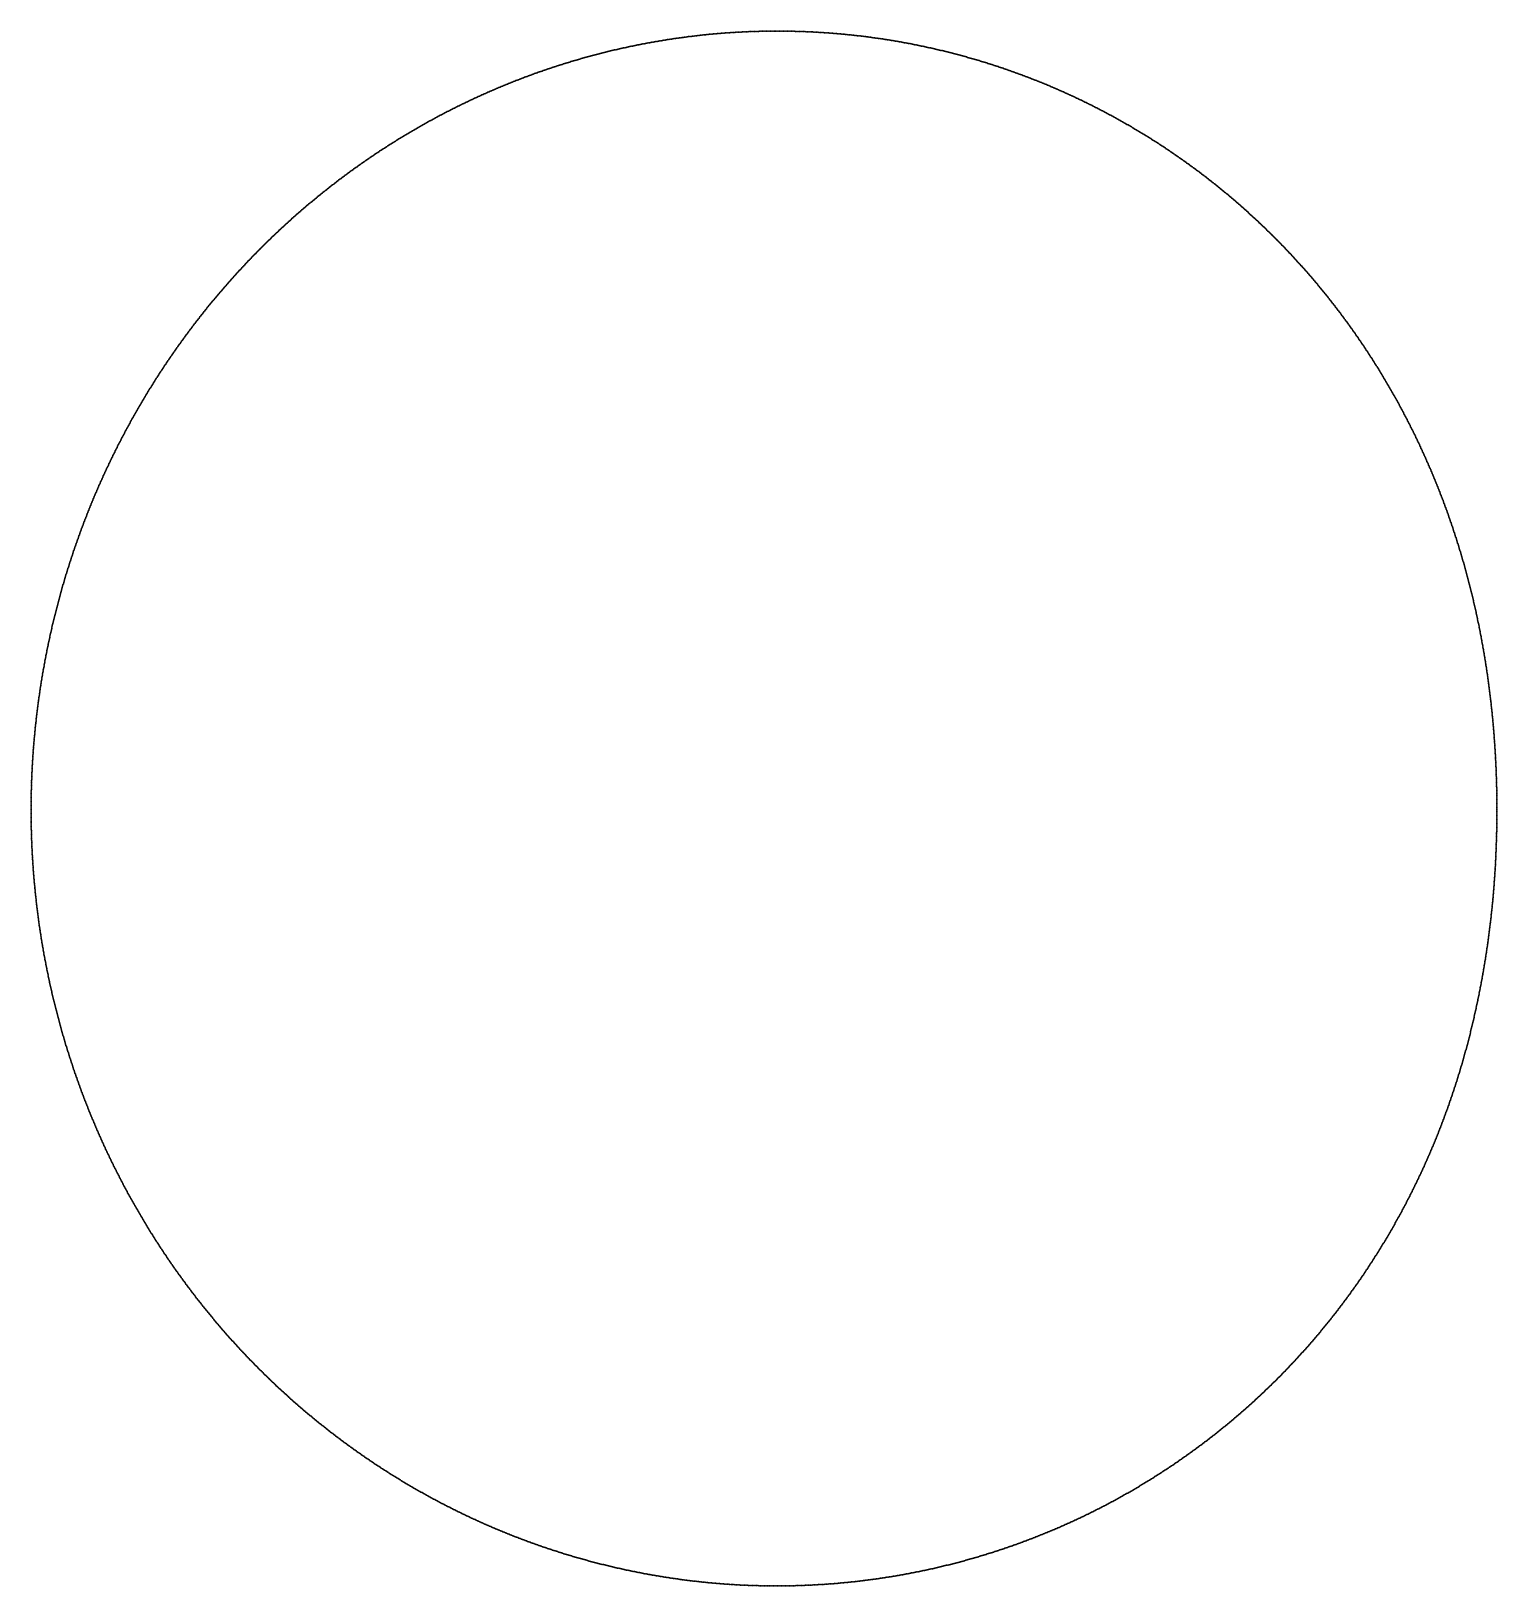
# Model space of a CAD drawing. Header units: metres. Extents: x -299 to 250, y -290 to 291.
import ezdxf

# ---------------------------------------------------------------- set-up
doc = ezdxf.new("R2010")
doc.units = ezdxf.units.M

msp = doc.modelspace()

# ---------------------------------------------------------------- linework, layer by layer
for p in [(-34.98, 290.79), (-34.48, 290.82), (-33.99, 290.85), (-33.5, 290.87), (-33, 290.9), (-32.51, 290.92), (-32.01, 290.95), (-31.52, 290.97), (-31.03, 290.99), (-30.53, 291.01), (-30.04, 291.03), (-29.54, 291.05), (-29.05, 291.07), (-28.56, 291.09), (-28.06, 291.1), (-27.57, 291.12), (-27.07, 291.13), (-26.58, 291.15), (-26.08, 291.16), (-25.59, 291.17), (-25.09, 291.18), (-24.6, 291.19), (-24.11, 291.2), (-23.61, 291.21), (-23.12, 291.22), (-22.62, 291.22), (-22.13, 291.23), (-21.63, 291.23), (-21.14, 291.24), (-20.64, 291.24), (-20.15, 291.24), (-19.65, 291.24), (-19.16, 291.24), (-18.67, 291.24), (-18.17, 291.24), (-17.68, 291.23), (-17.18, 291.23), (-16.69, 291.22), (-16.19, 291.22), (-15.7, 291.21), (-15.2, 291.2), (-14.71, 291.2), (-14.21, 291.19), (-13.72, 291.18), (-13.23, 291.16), (-12.73, 291.15), (-12.24, 291.14), (-11.74, 291.12), (-11.25, 291.11), (-10.75, 291.09), (-10.26, 291.08), (-9.77, 291.06), (-9.27, 291.04), (-8.78, 291.02), (-8.28, 291), (-7.79, 290.98), (-7.29, 290.96), (-6.8, 290.93), (-6.31, 290.91), (-5.81, 290.88), (-5.32, 290.86), (-4.83, 290.83), (-4.33, 290.8), (-3.84, 290.77), (-76.58, 285.04), (-76.09, 285.15), (-75.61, 285.25), (-75.13, 285.36), (-74.64, 285.46), (-74.16, 285.56), (-73.68, 285.66), (-73.19, 285.76), (-72.71, 285.86), (-72.22, 285.96), (-71.74, 286.06), (-71.25, 286.15), (-70.77, 286.25), (-70.28, 286.34), (-69.8, 286.44), (-69.31, 286.53), (-68.82, 286.62), (-68.34, 286.71), (-67.85, 286.81), (-67.37, 286.89), (-66.88, 286.98), (-66.39, 287.07), (-65.9, 287.16), (-65.42, 287.24), (-64.93, 287.33), (-64.44, 287.41), (-63.96, 287.49), (-63.47, 287.58), (-62.98, 287.66), (-62.49, 287.74), (-62, 287.82), (-61.52, 287.9), (-61.03, 287.97), (-60.54, 288.05), (-60.05, 288.13), (-59.56, 288.2), (-59.07, 288.28), (-58.58, 288.35), (-58.09, 288.42), (-57.6, 288.49), (-57.11, 288.56), (-56.63, 288.63), (-56.14, 288.7), (-55.65, 288.77), (-55.16, 288.84), (-54.67, 288.9), (-54.18, 288.97), (-53.68, 289.03), (-53.19, 289.1), (-52.7, 289.16), (-52.21, 289.22), (-51.72, 289.28), (-51.23, 289.34), (-50.74, 289.4), (-50.25, 289.46), (-49.76, 289.51), (-49.27, 289.57), (-48.77, 289.62), (-48.28, 289.68), (-47.79, 289.73), (-47.3, 289.78), (-46.81, 289.83), (-46.32, 289.88), (-45.82, 289.93), (-45.33, 289.98), (-44.84, 290.03), (-44.35, 290.08), (-43.85, 290.12), (-43.36, 290.17), (-42.87, 290.21), (-42.38, 290.25), (-41.88, 290.3), (-41.39, 290.34), (-40.9, 290.38), (-40.4, 290.42), (-39.91, 290.46), (-39.42, 290.49), (-38.93, 290.53), (-38.43, 290.57), (-37.94, 290.6), (-37.45, 290.63), (-36.95, 290.67), (-36.46, 290.7), (-35.96, 290.73), (-35.47, 290.76), (-3.34, 290.74), (-2.85, 290.71), (-2.36, 290.68), (-1.86, 290.65), (-1.37, 290.61), (-0.88, 290.58), (-0.38, 290.54), (0.11, 290.51), (0.6, 290.47), (1.1, 290.43), (1.59, 290.39), (2.08, 290.35), (2.57, 290.31), (3.07, 290.27), (3.56, 290.22), (4.05, 290.18), (4.55, 290.14), (5.04, 290.09), (5.53, 290.04), (6.02, 290), (6.51, 289.95), (7.01, 289.9), (7.5, 289.85), (7.99, 289.8), (8.48, 289.74), (8.97, 289.69), (9.47, 289.64), (9.96, 289.58), (10.45, 289.53), (10.94, 289.47), (11.43, 289.41), (11.92, 289.35), (12.41, 289.29), (12.9, 289.23), (13.39, 289.17), (13.89, 289.11), (14.38, 289.05), (14.87, 288.98), (15.36, 288.92), (15.85, 288.85), (16.34, 288.78), (16.83, 288.72), (17.32, 288.65), (17.81, 288.58), (18.3, 288.51), (18.78, 288.44), (19.27, 288.36), (19.76, 288.29), (20.25, 288.21), (20.74, 288.14), (21.23, 288.06), (21.72, 287.99), (22.21, 287.91), (22.69, 287.83), (23.18, 287.75), (23.67, 287.67), (24.16, 287.59), (24.65, 287.5), (25.13, 287.42), (25.62, 287.34), (26.11, 287.25), (26.6, 287.17), (27.08, 287.08), (27.57, 286.99), (28.05, 286.9), (28.54, 286.81), (29.03, 286.72), (29.51, 286.63), (30, 286.54), (30.48, 286.44), (30.97, 286.35), (31.46, 286.25), (31.94, 286.16), (32.43, 286.06), (32.91, 285.96), (33.39, 285.86), (33.88, 285.76), (34.36, 285.66), (34.85, 285.56), (35.33, 285.46), (35.81, 285.35), (36.3, 285.25), (36.78, 285.14), (37.26, 285.04), (-98.57, 279.24), (-98.09, 279.38), (-97.62, 279.53), (-97.15, 279.67), (-96.68, 279.82), (-96.2, 279.96), (-95.73, 280.1), (-95.25, 280.24), (-94.78, 280.38), (-94.3, 280.52), (-93.83, 280.66), (-93.35, 280.79), (-92.88, 280.93), (-92.4, 281.07), (-91.93, 281.2), (-91.45, 281.33), (-90.97, 281.47), (-90.5, 281.6), (-90.02, 281.73), (-89.54, 281.86), (-89.07, 281.99), (-88.59, 282.12), (-88.11, 282.25), (-87.63, 282.37), (-87.16, 282.5), (-86.68, 282.62), (-86.2, 282.75), (-85.72, 282.87), (-85.24, 282.99), (-84.76, 283.11), (-84.28, 283.23), (-83.8, 283.35), (-83.32, 283.47), (-82.84, 283.59), (-82.36, 283.71), (-81.88, 283.82), (-81.4, 283.94), (-80.92, 284.05), (-80.44, 284.17), (-79.95, 284.28), (-79.47, 284.39), (-78.99, 284.5), (-78.51, 284.61), (-78.03, 284.72), (-77.54, 284.83), (-77.06, 284.94), (37.75, 284.93), (38.23, 284.82), (38.71, 284.71), (39.19, 284.6), (39.68, 284.49), (40.16, 284.38), (40.64, 284.26), (41.12, 284.15), (41.6, 284.04), (42.08, 283.92), (42.56, 283.8), (43.04, 283.69), (43.52, 283.57), (44, 283.45), (44.48, 283.33), (44.96, 283.21), (45.44, 283.09), (45.92, 282.96), (46.4, 282.84), (46.88, 282.72), (47.36, 282.59), (47.84, 282.46), (48.31, 282.34), (48.79, 282.21), (49.27, 282.08), (49.75, 281.95), (50.22, 281.82), (50.7, 281.69), (51.18, 281.56), (51.65, 281.42), (52.13, 281.29), (52.6, 281.15), (53.08, 281.02), (53.55, 280.88), (54.03, 280.74), (54.5, 280.6), (54.98, 280.46), (55.45, 280.32), (55.93, 280.18), (56.4, 280.04), (56.87, 279.89), (57.35, 279.75), (57.82, 279.6), (58.29, 279.46), (58.76, 279.31), (59.24, 279.16), (-115.39, 273.42), (-114.93, 273.6), (-114.47, 273.77), (-114, 273.95), (-113.54, 274.12), (-113.08, 274.3), (-112.61, 274.47), (-112.15, 274.64), (-111.69, 274.81), (-111.22, 274.98), (-110.76, 275.15), (-110.29, 275.32), (-109.83, 275.48), (-109.36, 275.65), (-108.89, 275.82), (-108.43, 275.98), (-107.96, 276.14), (-107.49, 276.31), (-107.03, 276.47), (-106.56, 276.63), (-106.09, 276.79), (-105.62, 276.95), (-105.16, 277.11), (-104.69, 277.27), (-104.22, 277.42), (-103.75, 277.58), (-103.28, 277.73), (-102.81, 277.89), (-102.34, 278.04), (-101.87, 278.19), (-101.4, 278.35), (-100.93, 278.5), (-100.46, 278.65), (-99.98, 278.8), (-99.51, 278.94), (-99.04, 279.09), (59.71, 279.01), (60.18, 278.86), (60.65, 278.71), (61.12, 278.56), (61.59, 278.41), (62.06, 278.26), (62.53, 278.1), (63, 277.95), (63.47, 277.79), (63.94, 277.63), (64.41, 277.48), (64.88, 277.32), (65.34, 277.16), (65.81, 277), (66.28, 276.84), (66.75, 276.67), (67.21, 276.51), (67.68, 276.35), (68.15, 276.18), (68.61, 276.02), (69.08, 275.85), (69.54, 275.68), (70.01, 275.52), (70.47, 275.35), (70.94, 275.18), (71.4, 275.01), (71.87, 274.83), (72.33, 274.66), (72.79, 274.49), (73.26, 274.31), (73.72, 274.14), (74.18, 273.96), (74.64, 273.79), (75.1, 273.61), (75.57, 273.43), (-129.55, 267.54), (-129.1, 267.75), (-128.65, 267.95), (-128.19, 268.15), (-127.74, 268.35), (-127.29, 268.55), (-126.84, 268.74), (-126.38, 268.94), (-125.93, 269.14), (-125.47, 269.33), (-125.02, 269.53), (-124.56, 269.72), (-124.11, 269.91), (-123.65, 270.11), (-123.2, 270.3), (-122.74, 270.49), (-122.28, 270.68), (-121.83, 270.87), (-121.37, 271.05), (-120.91, 271.24), (-120.45, 271.43), (-119.99, 271.61), (-119.54, 271.8), (-119.08, 271.98), (-118.62, 272.16), (-118.16, 272.35), (-117.7, 272.53), (-117.24, 272.71), (-116.78, 272.89), (-116.31, 273.07), (-115.85, 273.25), (76.03, 273.25), (76.49, 273.07), (76.95, 272.89), (77.41, 272.71), (77.87, 272.52), (78.32, 272.34), (78.78, 272.15), (79.24, 271.97), (79.7, 271.78), (80.16, 271.59), (80.62, 271.41), (81.07, 271.22), (81.53, 271.03), (81.98, 270.84), (82.44, 270.64), (82.9, 270.45), (83.35, 270.26), (83.81, 270.06), (84.26, 269.87), (84.71, 269.67), (85.17, 269.47), (85.62, 269.28), (86.07, 269.08), (86.53, 268.88), (86.98, 268.68), (87.43, 268.48), (87.88, 268.27), (88.33, 268.07), (88.78, 267.87), (89.23, 267.66), (-141.6, 261.79), (-141.15, 262.01), (-140.71, 262.23), (-140.27, 262.45), (-139.83, 262.68), (-139.39, 262.9), (-138.94, 263.12), (-138.5, 263.33), (-138.06, 263.55), (-137.61, 263.77), (-137.17, 263.99), (-136.72, 264.2), (-136.28, 264.42), (-135.83, 264.63), (-135.38, 264.84), (-134.94, 265.06), (-134.49, 265.27), (-134.04, 265.48), (-133.6, 265.69), (-133.15, 265.9), (-132.7, 266.11), (-132.25, 266.32), (-131.8, 266.52), (-131.35, 266.73), (-130.9, 266.93), (-130.45, 267.14), (-130, 267.34), (89.68, 267.46), (90.13, 267.25), (90.58, 267.04), (91.03, 266.84), (91.48, 266.63), (91.93, 266.42), (92.37, 266.21), (92.82, 265.99), (93.27, 265.78), (93.71, 265.57), (94.16, 265.36), (94.61, 265.14), (95.05, 264.93), (95.5, 264.71), (95.94, 264.49), (96.38, 264.27), (96.83, 264.05), (97.27, 263.83), (97.71, 263.61), (98.16, 263.39), (98.6, 263.17), (99.04, 262.95), (99.48, 262.72), (99.92, 262.5), (100.36, 262.27), (100.8, 262.05), (101.24, 261.82), (-152.49, 255.94), (-152.06, 256.18), (-151.63, 256.42), (-151.19, 256.66), (-150.76, 256.9), (-150.33, 257.14), (-149.9, 257.38), (-149.46, 257.62), (-149.03, 257.86), (-148.6, 258.1), (-148.16, 258.33), (-147.73, 258.57), (-147.29, 258.8), (-146.86, 259.04), (-146.42, 259.27), (-145.98, 259.5), (-145.55, 259.74), (-145.11, 259.97), (-144.67, 260.2), (-144.23, 260.43), (-143.8, 260.65), (-143.36, 260.88), (-142.92, 261.11), (-142.48, 261.34), (-142.04, 261.56), (101.68, 261.59), (102.12, 261.36), (102.55, 261.13), (102.99, 260.9), (103.43, 260.67), (103.87, 260.44), (104.3, 260.2), (104.74, 259.97), (105.17, 259.74), (105.61, 259.5), (106.04, 259.26), (106.48, 259.03), (106.91, 258.79), (107.34, 258.55), (107.77, 258.31), (108.21, 258.07), (108.64, 257.83), (109.07, 257.59), (109.5, 257.34), (109.93, 257.1), (110.36, 256.85), (110.79, 256.61), (111.22, 256.36), (111.65, 256.12), (-162.27, 250.13), (-161.85, 250.39), (-161.43, 250.65), (-161, 250.91), (-160.58, 251.17), (-160.16, 251.42), (-159.74, 251.68), (-159.32, 251.94), (-158.89, 252.19), (-158.47, 252.45), (-158.04, 252.7), (-157.62, 252.96), (-157.19, 253.21), (-156.77, 253.46), (-156.34, 253.71), (-155.92, 253.96), (-155.49, 254.21), (-155.06, 254.46), (-154.63, 254.71), (-154.21, 254.95), (-153.78, 255.2), (-153.35, 255.45), (-152.92, 255.69), (112.08, 255.87), (112.5, 255.62), (112.93, 255.37), (113.36, 255.12), (113.78, 254.87), (114.21, 254.62), (114.63, 254.36), (115.06, 254.11), (115.48, 253.86), (115.91, 253.6), (116.33, 253.35), (116.75, 253.09), (117.17, 252.83), (117.6, 252.57), (118.02, 252.31), (118.44, 252.05), (118.86, 251.79), (119.28, 251.53), (119.7, 251.27), (120.12, 251.01), (120.53, 250.74), (120.95, 250.48), (121.37, 250.21), (-170.98, 244.48), (-170.57, 244.75), (-170.16, 245.03), (-169.75, 245.3), (-169.34, 245.58), (-168.93, 245.85), (-168.51, 246.12), (-168.1, 246.4), (-167.69, 246.67), (-167.27, 246.94), (-166.86, 247.21), (-166.44, 247.48), (-166.03, 247.75), (-165.61, 248.01), (-165.19, 248.28), (-164.78, 248.55), (-164.36, 248.81), (-163.94, 249.08), (-163.52, 249.34), (-163.11, 249.6), (-162.69, 249.87), (121.79, 249.95), (122.2, 249.68), (122.62, 249.41), (123.03, 249.14), (123.45, 248.87), (123.86, 248.6), (124.28, 248.33), (124.69, 248.06), (125.1, 247.79), (125.52, 247.52), (125.93, 247.24), (126.34, 246.97), (126.75, 246.69), (127.16, 246.42), (127.57, 246.14), (127.98, 245.86), (128.39, 245.58), (128.79, 245.3), (129.2, 245.02), (129.61, 244.74), (130.02, 244.46), (-179.48, 238.51), (-179.08, 238.8), (-178.68, 239.09), (-178.28, 239.38), (-177.88, 239.67), (-177.47, 239.96), (-177.07, 240.24), (-176.67, 240.53), (-176.27, 240.82), (-175.86, 241.1), (-175.46, 241.39), (-175.05, 241.67), (-174.65, 241.96), (-174.24, 242.24), (-173.84, 242.52), (-173.43, 242.8), (-173.02, 243.08), (-172.62, 243.36), (-172.21, 243.64), (-171.8, 243.92), (-171.39, 244.2), (130.42, 244.18), (130.83, 243.89), (131.23, 243.61), (131.64, 243.33), (132.04, 243.04), (132.44, 242.75), (132.85, 242.47), (133.25, 242.18), (133.65, 241.89), (134.05, 241.6), (134.45, 241.31), (134.85, 241.02), (135.25, 240.73), (135.65, 240.44), (136.05, 240.14), (136.45, 239.85), (136.84, 239.56), (137.24, 239.26), (137.64, 238.96), (138.03, 238.67), (-186.97, 232.83), (-186.58, 233.14), (-186.19, 233.44), (-185.8, 233.75), (-185.41, 234.05), (-185.02, 234.35), (-184.62, 234.65), (-184.23, 234.95), (-183.84, 235.25), (-183.44, 235.55), (-183.05, 235.85), (-182.66, 236.15), (-182.26, 236.45), (-181.86, 236.74), (-181.47, 237.04), (-181.07, 237.33), (-180.67, 237.63), (-180.28, 237.92), (-179.88, 238.21), (138.43, 238.37), (138.82, 238.07), (139.22, 237.77), (139.61, 237.47), (140, 237.17), (140.4, 236.87), (140.79, 236.57), (141.18, 236.27), (141.57, 235.96), (141.96, 235.66), (142.35, 235.36), (142.74, 235.05), (143.13, 234.74), (143.51, 234.44), (143.9, 234.13), (144.29, 233.82), (144.67, 233.51), (145.06, 233.2), (145.44, 232.89), (-194.27, 226.92), (-193.89, 227.23), (-193.51, 227.55), (-193.13, 227.87), (-192.75, 228.18), (-192.37, 228.5), (-191.98, 228.81), (-191.6, 229.12), (-191.22, 229.44), (-190.83, 229.75), (-190.45, 230.06), (-190.07, 230.37), (-189.68, 230.68), (-189.3, 230.99), (-188.91, 231.3), (-188.52, 231.61), (-188.13, 231.92), (-187.75, 232.22), (-187.36, 232.53), (145.83, 232.58), (146.21, 232.27), (146.6, 231.96), (146.98, 231.64), (147.36, 231.33), (147.74, 231.01), (148.12, 230.7), (148.5, 230.38), (148.88, 230.07), (149.26, 229.75), (149.64, 229.43), (150.02, 229.11), (150.4, 228.79), (150.77, 228.47), (151.15, 228.15), (151.52, 227.83), (151.9, 227.5), (152.27, 227.18), (152.65, 226.86), (-201, 221.09), (-200.63, 221.42), (-200.26, 221.75), (-199.89, 222.07), (-199.52, 222.4), (-199.15, 222.73), (-198.77, 223.05), (-198.4, 223.38), (-198.03, 223.7), (-197.65, 224.03), (-197.28, 224.35), (-196.91, 224.67), (-196.53, 225), (-196.15, 225.32), (-195.78, 225.64), (-195.4, 225.96), (-195.02, 226.28), (-194.65, 226.6), (153.02, 226.53), (153.39, 226.21), (153.76, 225.88), (154.14, 225.55), (154.51, 225.23), (154.88, 224.9), (155.25, 224.57), (155.61, 224.24), (155.98, 223.91), (156.35, 223.58), (156.72, 223.25), (157.08, 222.92), (157.45, 222.58), (157.81, 222.25), (158.18, 221.91), (158.54, 221.58), (158.91, 221.24), (-207.18, 215.39), (-206.82, 215.73), (-206.46, 216.07), (-206.1, 216.41), (-205.74, 216.75), (-205.38, 217.08), (-205.02, 217.42), (-204.65, 217.76), (-204.29, 218.09), (-203.93, 218.43), (-203.56, 218.76), (-203.2, 219.1), (-202.83, 219.43), (-202.47, 219.76), (-202.1, 220.1), (-201.73, 220.43), (-201.36, 220.76), (159.27, 220.91), (159.63, 220.57), (159.99, 220.23), (160.35, 219.89), (160.71, 219.56), (161.07, 219.22), (161.43, 218.88), (161.79, 218.53), (162.15, 218.19), (162.5, 217.85), (162.86, 217.51), (163.22, 217.16), (163.57, 216.82), (163.92, 216.47), (164.28, 216.13), (164.63, 215.78), (164.98, 215.44), (-213.19, 209.51), (-212.84, 209.86), (-212.49, 210.21), (-212.14, 210.56), (-211.79, 210.91), (-211.44, 211.26), (-211.09, 211.61), (-210.74, 211.95), (-210.38, 212.3), (-210.03, 212.65), (-209.68, 212.99), (-209.32, 213.34), (-208.96, 213.68), (-208.61, 214.02), (-208.25, 214.37), (-207.89, 214.71), (-207.54, 215.05), (165.34, 215.09), (165.69, 214.74), (166.04, 214.39), (166.39, 214.04), (166.74, 213.69), (167.09, 213.34), (167.43, 212.99), (167.78, 212.64), (168.13, 212.28), (168.47, 211.93), (168.82, 211.58), (169.16, 211.22), (169.51, 210.87), (169.85, 210.51), (170.19, 210.15), (170.54, 209.8), (170.88, 209.44), (-218.69, 203.82), (-218.35, 204.18), (-218.01, 204.54), (-217.67, 204.9), (-217.33, 205.26), (-216.99, 205.62), (-216.65, 205.97), (-216.3, 206.33), (-215.96, 206.69), (-215.62, 207.04), (-215.27, 207.4), (-214.93, 207.75), (-214.58, 208.11), (-214.23, 208.46), (-213.89, 208.81), (-213.54, 209.16), (171.22, 209.08), (171.56, 208.72), (171.9, 208.36), (172.24, 208), (172.57, 207.64), (172.91, 207.28), (173.25, 206.92), (173.58, 206.55), (173.92, 206.19), (174.25, 205.83), (174.59, 205.46), (174.92, 205.1), (175.25, 204.73), (175.59, 204.36), (175.92, 204), (176.25, 203.63), (-224.03, 197.98), (-223.7, 198.35), (-223.37, 198.72), (-223.04, 199.09), (-222.71, 199.46), (-222.38, 199.82), (-222.04, 200.19), (-221.71, 200.56), (-221.38, 200.92), (-221.04, 201.29), (-220.71, 201.65), (-220.37, 202.01), (-220.04, 202.38), (-219.7, 202.74), (-219.37, 203.1), (-219.03, 203.46), (176.58, 203.26), (176.91, 202.89), (177.24, 202.52), (177.56, 202.15), (177.89, 201.78), (178.22, 201.41), (178.54, 201.04), (178.87, 200.66), (179.19, 200.29), (179.52, 199.92), (179.84, 199.54), (180.16, 199.17), (180.48, 198.79), (180.81, 198.42), (181.13, 198.04), (-229.2, 192), (-228.89, 192.38), (-228.57, 192.75), (-228.25, 193.13), (-227.93, 193.51), (-227.6, 193.88), (-227.28, 194.26), (-226.96, 194.63), (-226.64, 195.01), (-226.31, 195.38), (-225.99, 195.75), (-225.66, 196.13), (-225.34, 196.5), (-225.01, 196.87), (-224.68, 197.24), (-224.36, 197.61), (181.45, 197.66), (181.77, 197.28), (182.08, 196.91), (182.4, 196.53), (182.72, 196.15), (183.03, 195.77), (183.35, 195.39), (183.66, 195), (183.98, 194.62), (184.29, 194.24), (184.61, 193.86), (184.92, 193.47), (185.23, 193.09), (185.54, 192.7), (185.85, 192.32), (186.16, 191.93), (-233.91, 186.26), (-233.6, 186.65), (-233.29, 187.03), (-232.98, 187.42), (-232.67, 187.8), (-232.35, 188.19), (-232.04, 188.57), (-231.73, 188.95), (-231.42, 189.33), (-231.1, 189.72), (-230.79, 190.1), (-230.47, 190.48), (-230.16, 190.86), (-229.84, 191.24), (-229.52, 191.62), (186.47, 191.55), (186.77, 191.16), (187.08, 190.77), (187.39, 190.38), (187.69, 189.99), (188, 189.61), (188.3, 189.22), (188.61, 188.83), (188.91, 188.43), (189.21, 188.04), (189.51, 187.65), (189.81, 187.26), (190.11, 186.86), (190.41, 186.47), (-238.46, 180.4), (-238.16, 180.8), (-237.86, 181.19), (-237.56, 181.58), (-237.26, 181.98), (-236.96, 182.37), (-236.66, 182.76), (-236.35, 183.15), (-236.05, 183.54), (-235.74, 183.93), (-235.44, 184.32), (-235.13, 184.71), (-234.83, 185.1), (-234.52, 185.48), (-234.21, 185.87), (190.71, 186.08), (191.01, 185.68), (191.31, 185.29), (191.6, 184.89), (191.9, 184.49), (192.19, 184.1), (192.49, 183.7), (192.78, 183.3), (193.07, 182.9), (193.37, 182.5), (193.66, 182.1), (193.95, 181.7), (194.24, 181.3), (194.53, 180.9), (194.82, 180.5), (-242.57, 174.83), (-242.28, 175.23), (-241.99, 175.63), (-241.7, 176.03), (-241.41, 176.43), (-241.12, 176.83), (-240.83, 177.23), (-240.53, 177.63), (-240.24, 178.03), (-239.94, 178.42), (-239.65, 178.82), (-239.35, 179.22), (-239.05, 179.61), (-238.76, 180.01), (195.1, 180.1), (195.39, 179.7), (195.68, 179.29), (195.96, 178.89), (196.25, 178.48), (196.53, 178.08), (196.82, 177.67), (197.1, 177.27), (197.38, 176.86), (197.66, 176.46), (197.94, 176.05), (198.22, 175.64), (198.5, 175.23), (198.78, 174.82), (-246.83, 168.76), (-246.55, 169.17), (-246.27, 169.57), (-245.99, 169.98), (-245.71, 170.39), (-245.43, 170.79), (-245.14, 171.2), (-244.86, 171.61), (-244.58, 172.01), (-244.29, 172.42), (-244.01, 172.82), (-243.72, 173.22), (-243.43, 173.63), (-243.15, 174.03), (-242.86, 174.43), (199.06, 174.41), (199.33, 174), (199.61, 173.59), (199.89, 173.18), (200.16, 172.77), (200.43, 172.36), (200.71, 171.95), (200.98, 171.53), (201.25, 171.12), (201.52, 170.71), (201.79, 170.29), (202.06, 169.88), (202.33, 169.46), (202.6, 169.05), (-250.66, 162.99), (-250.39, 163.41), (-250.12, 163.82), (-249.85, 164.24), (-249.58, 164.65), (-249.31, 165.06), (-249.04, 165.47), (-248.76, 165.89), (-248.49, 166.3), (-248.21, 166.71), (-247.94, 167.12), (-247.66, 167.53), (-247.39, 167.94), (-247.11, 168.35), (202.87, 168.63), (203.13, 168.21), (203.4, 167.8), (203.66, 167.38), (203.93, 166.96), (204.19, 166.54), (204.45, 166.12), (204.71, 165.7), (204.98, 165.29), (205.24, 164.86), (205.5, 164.44), (205.76, 164.02), (206.01, 163.6), (206.27, 163.18), (-254.36, 157.14), (-254.1, 157.56), (-253.84, 157.98), (-253.58, 158.4), (-253.32, 158.82), (-253.05, 159.24), (-252.79, 159.66), (-252.53, 160.08), (-252.26, 160.49), (-252, 160.91), (-251.73, 161.33), (-251.47, 161.75), (-251.2, 162.16), (-250.93, 162.58), (206.53, 162.76), (206.78, 162.33), (207.04, 161.91), (207.29, 161.48), (207.55, 161.06), (207.8, 160.64), (208.05, 160.21), (208.3, 159.78), (208.55, 159.36), (208.8, 158.93), (209.05, 158.5), (209.3, 158.08), (209.55, 157.65), (209.8, 157.22), (-257.92, 151.2), (-257.67, 151.62), (-257.42, 152.05), (-257.16, 152.48), (-256.91, 152.9), (-256.66, 153.33), (-256.41, 153.75), (-256.15, 154.18), (-255.9, 154.6), (-255.64, 155.03), (-255.39, 155.45), (-255.13, 155.87), (-254.87, 156.29), (-254.62, 156.72), (210.04, 156.79), (210.29, 156.36), (210.53, 155.93), (210.78, 155.5), (211.02, 155.07), (211.26, 154.64), (211.5, 154.21), (211.74, 153.78), (211.98, 153.34), (212.22, 152.91), (212.46, 152.48), (212.7, 152.04), (212.94, 151.61), (-261.09, 145.61), (-260.85, 146.04), (-260.61, 146.47), (-260.37, 146.9), (-260.13, 147.33), (-259.88, 147.77), (-259.64, 148.2), (-259.4, 148.63), (-259.15, 149.06), (-258.91, 149.48), (-258.66, 149.91), (-258.41, 150.34), (-258.16, 150.77), (213.17, 151.17), (213.41, 150.74), (213.64, 150.3), (213.88, 149.87), (214.11, 149.43), (214.34, 149), (214.57, 148.56), (214.8, 148.12), (215.04, 147.68), (215.26, 147.25), (215.49, 146.81), (215.72, 146.37), (215.95, 145.93), (216.17, 145.49), (-264.15, 139.95), (-263.92, 140.39), (-263.68, 140.82), (-263.45, 141.26), (-263.22, 141.7), (-262.99, 142.13), (-262.75, 142.57), (-262.52, 143), (-262.28, 143.44), (-262.05, 143.87), (-261.81, 144.31), (-261.57, 144.74), (-261.33, 145.17), (216.4, 145.05), (216.62, 144.61), (216.85, 144.17), (217.07, 143.73), (217.29, 143.28), (217.52, 142.84), (217.74, 142.4), (217.96, 141.96), (218.18, 141.51), (218.39, 141.07), (218.61, 140.63), (218.83, 140.18), (219.05, 139.74), (-267.3, 133.78), (-267.08, 134.23), (-266.86, 134.67), (-266.63, 135.11), (-266.41, 135.55), (-266.19, 136), (-265.96, 136.44), (-265.74, 136.88), (-265.51, 137.32), (-265.29, 137.76), (-265.06, 138.2), (-264.83, 138.64), (-264.61, 139.07), (-264.38, 139.51), (219.26, 139.29), (219.47, 138.85), (219.69, 138.4), (219.9, 137.95), (220.11, 137.51), (220.33, 137.06), (220.54, 136.61), (220.75, 136.16), (220.96, 135.72), (221.16, 135.27), (221.37, 134.82), (221.58, 134.37), (221.78, 133.92), (-270.1, 128), (-269.88, 128.44), (-269.67, 128.89), (-269.46, 129.34), (-269.25, 129.78), (-269.03, 130.23), (-268.82, 130.68), (-268.6, 131.12), (-268.39, 131.57), (-268.17, 132.01), (-267.95, 132.45), (-267.74, 132.9), (-267.52, 133.34), (221.99, 133.47), (222.19, 133.02), (222.4, 132.57), (222.6, 132.12), (222.8, 131.67), (223, 131.21), (223.2, 130.76), (223.4, 130.31), (223.6, 129.86), (223.8, 129.4), (224, 128.95), (224.19, 128.5), (224.39, 128.04), (-272.77, 122.15), (-272.57, 122.6), (-272.36, 123.05), (-272.16, 123.5), (-271.96, 123.95), (-271.75, 124.4), (-271.55, 124.85), (-271.34, 125.3), (-271.14, 125.75), (-270.93, 126.2), (-270.72, 126.65), (-270.51, 127.1), (-270.31, 127.55), (224.59, 127.59), (224.78, 127.13), (224.97, 126.68), (225.17, 126.22), (225.36, 125.77), (225.55, 125.31), (225.74, 124.85), (225.93, 124.4), (226.12, 123.94), (226.31, 123.48), (226.49, 123.03), (226.68, 122.57), (-275.11, 116.7), (-274.92, 117.15), (-274.73, 117.61), (-274.54, 118.06), (-274.34, 118.52), (-274.15, 118.97), (-273.95, 119.43), (-273.76, 119.88), (-273.56, 120.34), (-273.36, 120.79), (-273.17, 121.24), (-272.97, 121.7), (226.87, 122.11), (227.05, 121.65), (227.24, 121.19), (227.42, 120.73), (227.6, 120.27), (227.79, 119.81), (227.97, 119.35), (228.15, 118.89), (228.33, 118.43), (228.51, 117.97), (228.68, 117.51), (228.86, 117.05), (229.04, 116.59), (-277.54, 110.74), (-277.35, 111.2), (-277.17, 111.66), (-276.99, 112.12), (-276.8, 112.58), (-276.62, 113.04), (-276.43, 113.5), (-276.25, 113.96), (-276.06, 114.41), (-275.87, 114.87), (-275.68, 115.33), (-275.49, 115.78), (-275.3, 116.24), (229.21, 116.12), (229.39, 115.66), (229.56, 115.2), (229.73, 114.73), (229.91, 114.27), (230.08, 113.81), (230.25, 113.34), (230.42, 112.88), (230.59, 112.41), (230.76, 111.95), (230.93, 111.48), (231.09, 111.02), (231.26, 110.55), (-279.83, 104.74), (-279.66, 105.2), (-279.49, 105.66), (-279.31, 106.13), (-279.14, 106.59), (-278.96, 107.05), (-278.79, 107.51), (-278.61, 107.98), (-278.43, 108.44), (-278.26, 108.9), (-278.08, 109.36), (-277.9, 109.82), (-277.72, 110.28), (231.42, 110.09), (231.59, 109.62), (231.75, 109.15), (231.92, 108.69), (232.08, 108.22), (232.24, 107.75), (232.4, 107.28), (232.56, 106.82), (232.72, 106.35), (232.88, 105.88), (233.04, 105.41), (233.19, 104.94), (-281.83, 99.15), (-281.67, 99.62), (-281.51, 100.08), (-281.34, 100.55), (-281.18, 101.02), (-281.01, 101.48), (-280.85, 101.95), (-280.68, 102.41), (-280.51, 102.88), (-280.34, 103.34), (-280.17, 103.81), (-280, 104.27), (233.35, 104.47), (233.5, 104), (233.66, 103.53), (233.81, 103.06), (233.96, 102.59), (234.12, 102.12), (234.27, 101.65), (234.42, 101.18), (234.57, 100.71), (234.72, 100.24), (234.87, 99.77), (235.01, 99.29), (-283.88, 93.05), (-283.73, 93.53), (-283.57, 94), (-283.42, 94.47), (-283.26, 94.93), (-283.11, 95.4), (-282.95, 95.87), (-282.79, 96.34), (-282.64, 96.81), (-282.48, 97.28), (-282.32, 97.75), (-282.16, 98.21), (-282, 98.68), (235.16, 98.82), (235.31, 98.35), (235.45, 97.88), (235.6, 97.4), (235.74, 96.93), (235.88, 96.46), (236.02, 95.98), (236.17, 95.51), (236.31, 95.03), (236.45, 94.56), (236.58, 94.08), (236.72, 93.61), (236.86, 93.13), (-285.65, 87.39), (-285.51, 87.86), (-285.36, 88.34), (-285.22, 88.81), (-285.07, 89.28), (-284.93, 89.75), (-284.78, 90.23), (-284.63, 90.7), (-284.48, 91.17), (-284.33, 91.64), (-284.18, 92.11), (-284.03, 92.58), (237, 92.66), (237.13, 92.18), (237.27, 91.71), (237.4, 91.23), (237.54, 90.76), (237.67, 90.28), (237.8, 89.8), (237.93, 89.33), (238.06, 88.85), (238.19, 88.37), (238.32, 87.89), (238.45, 87.42), (-287.31, 81.69), (-287.18, 82.17), (-287.04, 82.64), (-286.91, 83.12), (-286.77, 83.6), (-286.63, 84.07), (-286.5, 84.55), (-286.36, 85.02), (-286.22, 85.5), (-286.08, 85.97), (-285.94, 86.44), (-285.79, 86.92), (238.58, 86.94), (238.7, 86.46), (238.83, 85.98), (238.96, 85.5), (239.08, 85.03), (239.2, 84.55), (239.33, 84.07), (239.45, 83.59), (239.57, 83.11), (239.69, 82.63), (239.81, 82.15), (239.93, 81.67), (-288.86, 75.96), (-288.73, 76.44), (-288.61, 76.92), (-288.48, 77.4), (-288.35, 77.88), (-288.23, 78.35), (-288.1, 78.83), (-287.97, 79.31), (-287.84, 79.79), (-287.71, 80.26), (-287.58, 80.74), (-287.44, 81.22), (240.05, 81.19), (240.16, 80.71), (240.28, 80.23), (240.4, 79.75), (240.51, 79.27), (240.63, 78.79), (240.74, 78.3), (240.85, 77.82), (240.97, 77.34), (241.08, 76.86), (241.19, 76.38), (241.3, 75.89), (-290.29, 70.2), (-290.17, 70.68), (-290.06, 71.16), (-289.94, 71.65), (-289.82, 72.13), (-289.7, 72.61), (-289.59, 73.09), (-289.47, 73.57), (-289.35, 74.05), (-289.22, 74.53), (-289.1, 75), (-288.98, 75.48), (241.41, 75.41), (241.51, 74.93), (241.62, 74.45), (241.73, 73.96), (241.83, 73.48), (241.94, 73), (242.04, 72.51), (242.15, 72.03), (242.25, 71.55), (242.35, 71.06), (242.45, 70.58), (242.55, 70.09), (-291.61, 64.42), (-291.5, 64.9), (-291.4, 65.38), (-291.29, 65.87), (-291.18, 66.35), (-291.07, 66.83), (-290.96, 67.31), (-290.85, 67.8), (-290.74, 68.28), (-290.63, 68.76), (-290.52, 69.24), (-290.4, 69.72), (242.65, 69.61), (242.75, 69.13), (242.85, 68.64), (242.95, 68.16), (243.05, 67.67), (243.14, 67.19), (243.24, 66.7), (243.33, 66.22), (243.43, 65.73), (243.52, 65.24), (243.61, 64.76), (243.7, 64.27), (-292.81, 58.61), (-292.72, 59.09), (-292.62, 59.58), (-292.52, 60.06), (-292.42, 60.55), (-292.33, 61.03), (-292.23, 61.51), (-292.12, 62), (-292.02, 62.48), (-291.92, 62.97), (-291.82, 63.45), (-291.71, 63.93), (243.79, 63.79), (243.88, 63.3), (243.97, 62.81), (244.06, 62.33), (244.15, 61.84), (244.24, 61.35), (244.32, 60.87), (244.41, 60.38), (244.49, 59.89), (244.58, 59.4), (244.66, 58.92), (244.74, 58.43), (-293.91, 52.77), (-293.82, 53.26), (-293.73, 53.75), (-293.64, 54.23), (-293.55, 54.72), (-293.46, 55.21), (-293.37, 55.69), (-293.28, 56.18), (-293.19, 56.66), (-293.1, 57.15), (-293, 57.64), (-292.91, 58.12), (244.83, 57.94), (244.91, 57.45), (244.99, 56.97), (245.07, 56.48), (245.15, 55.99), (245.23, 55.5), (245.3, 55.01), (245.38, 54.52), (245.46, 54.04), (245.53, 53.55), (245.61, 53.06), (245.68, 52.57), (-294.88, 46.92), (-294.81, 47.41), (-294.73, 47.9), (-294.65, 48.38), (-294.57, 48.87), (-294.49, 49.36), (-294.41, 49.85), (-294.33, 50.34), (-294.24, 50.82), (-294.16, 51.31), (-294.08, 51.8), (-293.99, 52.29), (245.75, 52.08), (245.83, 51.59), (245.9, 51.1), (245.97, 50.61), (246.04, 50.12), (246.11, 49.63), (246.18, 49.14), (246.25, 48.65), (246.31, 48.16), (246.38, 47.67), (246.45, 47.18), (246.51, 46.69), (-295.75, 41.05), (-295.68, 41.54), (-295.61, 42.03), (-295.54, 42.52), (-295.47, 43.01), (-295.4, 43.5), (-295.33, 43.99), (-295.26, 44.47), (-295.18, 44.96), (-295.11, 45.45), (-295.03, 45.94), (-294.96, 46.43), (246.58, 46.2), (246.64, 45.71), (246.7, 45.22), (246.77, 44.73), (246.83, 44.24), (246.89, 43.75), (246.95, 43.26), (247.01, 42.77), (247.07, 42.28), (247.13, 41.79), (247.18, 41.29), (247.24, 40.8), (-296.49, 35.16), (-296.44, 35.65), (-296.38, 36.14), (-296.32, 36.63), (-296.26, 37.12), (-296.2, 37.61), (-296.13, 38.11), (-296.07, 38.6), (-296.01, 39.09), (-295.94, 39.58), (-295.88, 40.07), (-295.81, 40.56), (247.3, 40.31), (247.35, 39.82), (247.41, 39.33), (247.46, 38.84), (247.51, 38.35), (247.57, 37.85), (247.62, 37.36), (247.67, 36.87), (247.72, 36.38), (247.77, 35.89), (247.82, 35.39), (247.87, 34.9), (-297.13, 29.26), (-297.08, 29.75), (-297.03, 30.24), (-296.98, 30.74), (-296.93, 31.23), (-296.88, 31.72), (-296.82, 32.21), (-296.77, 32.7), (-296.72, 33.19), (-296.66, 33.69), (-296.61, 34.18), (-296.55, 34.67), (247.91, 34.41), (247.96, 33.92), (248.01, 33.42), (248.05, 32.93), (248.1, 32.44), (248.14, 31.95), (248.19, 31.45), (248.23, 30.96), (248.27, 30.47), (248.31, 29.98), (248.35, 29.48), (-297.64, 23.35), (-297.6, 23.84), (-297.56, 24.33), (-297.52, 24.83), (-297.48, 25.32), (-297.44, 25.81), (-297.4, 26.3), (-297.36, 26.8), (-297.31, 27.29), (-297.27, 27.78), (-297.22, 28.27), (-297.17, 28.77), (248.39, 28.99), (248.43, 28.5), (248.47, 28), (248.51, 27.51), (248.55, 27.02), (248.58, 26.52), (248.62, 26.03), (248.65, 25.54), (248.69, 25.04), (248.72, 24.55), (248.76, 24.06), (248.79, 23.56), (-298.01, 17.92), (-297.99, 18.41), (-297.95, 18.91), (-297.92, 19.4), (-297.89, 19.89), (-297.86, 20.39), (-297.82, 20.88), (-297.79, 21.37), (-297.75, 21.87), (-297.72, 22.36), (-297.68, 22.85), (248.82, 23.07), (248.85, 22.58), (248.88, 22.08), (248.91, 21.59), (248.94, 21.1), (248.97, 20.6), (249, 20.11), (249.02, 19.61), (249.05, 19.12), (249.08, 18.63), (249.1, 18.13), (249.13, 17.64), (-298.31, 11.99), (-298.29, 12.49), (-298.27, 12.98), (-298.25, 13.47), (-298.22, 13.97), (-298.2, 14.46), (-298.18, 14.96), (-298.15, 15.45), (-298.13, 15.94), (-298.1, 16.44), (-298.07, 16.93), (-298.04, 17.43), (249.15, 17.15), (249.17, 16.65), (249.19, 16.16), (249.22, 15.66), (249.24, 15.17), (249.26, 14.67), (249.28, 14.18), (249.29, 13.69), (249.31, 13.19), (249.33, 12.7), (249.35, 12.2), (249.36, 11.71), (-298.49, 6.06), (-298.48, 6.55), (-298.47, 7.05), (-298.46, 7.54), (-298.44, 8.04), (-298.43, 8.53), (-298.41, 9.03), (-298.4, 9.52), (-298.38, 10.02), (-298.37, 10.51), (-298.35, 11), (-298.33, 11.5), (249.38, 11.21), (249.39, 10.72), (249.41, 10.23), (249.42, 9.73), (249.43, 9.24), (249.44, 8.74), (249.46, 8.25), (249.47, 7.75), (249.48, 7.26), (249.49, 6.77), (249.49, 6.27), (-298.55, 1.61), (-298.55, 1.11), (-298.55, 0.62), (-298.55, 0.13), (-298.54, 2.6), (-298.54, 2.1), (-298.53, 3.59), (-298.53, 3.09), (-298.52, 4.58), (-298.52, 4.08), (-298.51, 5.07), (-298.5, 5.57), (249.5, 5.78), (249.51, 5.28), (249.52, 4.79), (249.52, 4.29), (249.53, 3.8), (249.53, 3.3), (249.53, 2.81), (249.54, 2.31), (249.54, 1.82), (249.54, 1.33), (249.54, 0.83), (249.54, 0.34), (249.54, 0), (249.54, 0), (-298.55, -0.37), (-298.55, -0.86), (-298.55, -1.36), (-298.55, -1.85), (-298.54, -2.35), (-298.54, -2.84), (-298.54, -3.34), (-298.53, -3.83), (-298.52, -4.33), (-298.52, -4.82), (-298.51, -5.31), (-298.5, -5.81), (249.5, -5.6), (249.51, -4.61), (249.51, -5.1), (249.52, -3.62), (249.52, -4.12), (249.53, -2.14), (249.53, -2.63), (249.53, -3.13), (249.54, -0.16), (249.54, -0.65), (249.54, -1.15), (249.54, -1.64), (249.54, -1.64), (-298.49, -6.3), (-298.48, -6.8), (-298.47, -7.29), (-298.46, -7.79), (-298.44, -8.28), (-298.43, -8.78), (-298.41, -9.27), (-298.4, -9.76), (-298.38, -10.26), (-298.37, -10.75), (-298.35, -11.25), (249.37, -11.53), (249.38, -11.04), (249.39, -10.54), (249.41, -10.05), (249.42, -9.55), (249.43, -9.06), (249.44, -8.57), (249.46, -8.07), (249.47, -7.08), (249.47, -7.58), (249.48, -6.59), (249.49, -6.09), (-298.33, -11.74), (-298.31, -12.24), (-298.29, -12.73), (-298.27, -13.22), (-298.25, -13.72), (-298.23, -14.21), (-298.2, -14.71), (-298.18, -15.2), (-298.15, -15.69), (-298.13, -16.19), (-298.1, -16.68), (-298.07, -17.18), (249.16, -16.97), (249.18, -16.47), (249.2, -15.98), (249.22, -15.49), (249.24, -14.99), (249.26, -14.5), (249.28, -14), (249.3, -13.51), (249.32, -13.01), (249.33, -12.52), (249.35, -12.03), (-298.05, -17.67), (-298.02, -18.16), (-297.99, -18.66), (-297.96, -19.15), (-297.93, -19.64), (-297.89, -20.14), (-297.86, -20.63), (-297.83, -21.12), (-297.79, -21.62), (-297.76, -22.11), (-297.72, -22.6), (-297.68, -23.1), (248.84, -22.89), (248.87, -22.4), (248.9, -21.91), (248.93, -21.41), (248.96, -20.92), (248.99, -20.43), (249.01, -19.93), (249.04, -19.44), (249.07, -18.94), (249.09, -18.45), (249.11, -17.96), (249.14, -17.46), (-297.65, -23.59), (-297.61, -24.08), (-297.57, -24.58), (-297.53, -25.07), (-297.49, -25.56), (-297.45, -26.05), (-297.4, -26.55), (-297.36, -27.04), (-297.31, -27.53), (-297.27, -28.03), (-297.22, -28.52), (-297.18, -29.01), (248.43, -28.81), (248.47, -28.32), (248.51, -27.83), (248.54, -27.34), (248.58, -26.84), (248.61, -26.35), (248.65, -25.86), (248.68, -25.36), (248.72, -24.87), (248.75, -24.38), (248.78, -23.88), (248.81, -23.39), (-297.13, -29.5), (-297.08, -29.99), (-297.03, -30.49), (-296.98, -30.98), (-296.93, -31.47), (-296.88, -31.96), (-296.83, -32.45), (-296.77, -32.95), (-296.72, -33.44), (-296.67, -33.93), (-296.61, -34.42), (247.91, -34.73), (247.96, -34.23), (248.01, -33.74), (248.05, -33.25), (248.1, -32.76), (248.14, -32.26), (248.18, -31.77), (248.23, -31.28), (248.27, -30.79), (248.31, -30.29), (248.35, -29.8), (248.39, -29.31), (-296.55, -34.91), (-296.5, -35.4), (-296.44, -35.89), (-296.38, -36.39), (-296.32, -36.88), (-296.26, -37.37), (-296.2, -37.86), (-296.14, -38.35), (-296.07, -38.84), (-296.01, -39.33), (-295.95, -39.82), (-295.88, -40.31), (247.3, -40.63), (247.35, -40.14), (247.41, -39.65), (247.46, -39.15), (247.51, -38.66), (247.57, -38.17), (247.62, -37.68), (247.67, -37.19), (247.72, -36.7), (247.77, -36.2), (247.82, -35.71), (247.87, -35.22), (-295.82, -40.8), (-295.75, -41.29), (-295.68, -41.78), (-295.61, -42.27), (-295.55, -42.76), (-295.48, -43.25), (-295.41, -43.74), (-295.33, -44.23), (-295.26, -44.72), (-295.19, -45.21), (-295.11, -45.7), (-295.04, -46.19), (246.58, -46.52), (246.64, -46.03), (246.7, -45.54), (246.77, -45.05), (246.83, -44.56), (246.89, -44.07), (246.95, -43.58), (247.01, -43.09), (247.07, -42.59), (247.13, -42.1), (247.18, -41.61), (247.24, -41.12), (-294.96, -46.67), (-294.89, -47.16), (-294.81, -47.65), (-294.73, -48.14), (-294.65, -48.63), (-294.58, -49.12), (-294.5, -49.6), (-294.41, -50.09), (-294.33, -50.58), (-294.25, -51.07), (-294.17, -51.55), (-294.08, -52.04), (245.83, -51.91), (245.9, -51.42), (245.97, -50.93), (246.04, -50.44), (246.11, -49.95), (246.18, -49.46), (246.25, -48.97), (246.31, -48.48), (246.38, -47.99), (246.45, -47.5), (246.51, -47.01), (-294, -52.53), (-293.91, -53.02), (-293.82, -53.5), (-293.74, -53.99), (-293.65, -54.48), (-293.56, -54.96), (-293.47, -55.45), (-293.38, -55.94), (-293.29, -56.42), (-293.2, -56.91), (-293.1, -57.39), (-293.01, -57.88), (244.91, -57.77), (244.99, -57.28), (245.07, -56.8), (245.15, -56.31), (245.23, -55.82), (245.31, -55.33), (245.38, -54.84), (245.46, -54.35), (245.53, -53.87), (245.61, -53.38), (245.68, -52.89), (245.76, -52.4), (-292.92, -58.36), (-292.82, -58.85), (-292.72, -59.34), (-292.63, -59.82), (-292.53, -60.3), (-292.43, -60.79), (-292.33, -61.27), (-292.23, -61.76), (-292.13, -62.24), (-292.03, -62.73), (-291.93, -63.21), (-291.82, -63.69), (243.89, -63.62), (243.98, -63.13), (244.07, -62.65), (244.16, -62.16), (244.24, -61.67), (244.33, -61.19), (244.42, -60.7), (244.5, -60.21), (244.58, -59.72), (244.67, -59.24), (244.75, -58.75), (244.83, -58.26), (-291.72, -64.18), (-291.62, -64.66), (-291.51, -65.14), (-291.4, -65.63), (-291.3, -66.11), (-291.19, -66.59), (-291.08, -67.07), (-290.97, -67.56), (-290.86, -68.04), (-290.75, -68.52), (-290.64, -69), (-290.52, -69.48), (242.77, -69.45), (242.86, -68.96), (242.96, -68.48), (243.06, -67.99), (243.15, -67.51), (243.25, -67.02), (243.34, -66.53), (243.44, -66.05), (243.53, -65.56), (243.62, -65.08), (243.71, -64.59), (243.8, -64.11), (-290.41, -69.97), (-290.3, -70.45), (-290.18, -70.93), (-290.06, -71.41), (-289.95, -71.89), (-289.83, -72.37), (-289.71, -72.85), (-289.59, -73.33), (-289.47, -73.81), (-289.35, -74.29), (-289.23, -74.77), (-289.11, -75.25), (241.53, -75.25), (241.64, -74.77), (241.75, -74.29), (241.85, -73.8), (241.96, -73.32), (242.06, -72.84), (242.16, -72.35), (242.27, -71.87), (242.37, -71.38), (242.47, -70.9), (242.57, -70.41), (242.67, -69.93), (-288.99, -75.73), (-288.86, -76.21), (-288.74, -76.68), (-288.61, -77.16), (-288.49, -77.64), (-288.36, -78.12), (-288.23, -78.6), (-288.1, -79.07), (-287.97, -79.55), (-287.84, -80.03), (-287.71, -80.51), (-287.58, -80.98), (240.2, -81.03), (240.31, -80.55), (240.43, -80.07), (240.54, -79.59), (240.65, -79.11), (240.77, -78.63), (240.88, -78.15), (240.99, -77.66), (241.1, -77.18), (241.21, -76.7), (241.32, -76.22), (241.43, -75.73), (-287.45, -81.46), (-287.31, -81.94), (-287.18, -82.41), (-287.04, -82.89), (-286.91, -83.36), (-286.77, -83.84), (-286.64, -84.31), (-286.5, -84.79), (-286.36, -85.26), (-286.22, -85.74), (-286.08, -86.21), (-285.94, -86.69), (-285.8, -87.16), (238.75, -86.79), (238.88, -86.31), (239, -85.83), (239.12, -85.35), (239.25, -84.87), (239.37, -84.39), (239.49, -83.91), (239.61, -83.44), (239.73, -82.96), (239.85, -82.48), (239.96, -81.99), (240.08, -81.51), (-285.65, -87.63), (-285.51, -88.11), (-285.37, -88.58), (-285.22, -89.05), (-285.08, -89.52), (-284.93, -90), (-284.78, -90.47), (-284.63, -90.94), (-284.48, -91.41), (-284.33, -91.88), (-284.18, -92.36), (-284.03, -92.83), (237.06, -92.99), (237.19, -92.52), (237.33, -92.04), (237.46, -91.56), (237.59, -91.09), (237.73, -90.61), (237.86, -90.13), (237.99, -89.66), (238.12, -89.18), (238.24, -88.7), (238.37, -88.22), (238.5, -87.75), (238.63, -87.27), (-283.88, -93.3), (-283.73, -93.77), (-283.57, -94.24), (-283.42, -94.71), (-283.26, -95.18), (-283.11, -95.65), (-282.95, -96.11), (-282.79, -96.58), (-282.64, -97.05), (-282.48, -97.52), (-282.32, -97.99), (-282.16, -98.46), (235.38, -98.68), (235.52, -98.21), (235.67, -97.74), (235.81, -97.26), (235.95, -96.79), (236.09, -96.32), (236.23, -95.84), (236.37, -95.37), (236.51, -94.89), (236.65, -94.42), (236.79, -93.94), (236.92, -93.47), (-281.99, -98.92), (-281.83, -99.39), (-281.67, -99.86), (-281.5, -100.32), (-281.34, -100.79), (-281.17, -101.26), (-281.01, -101.72), (-280.84, -102.19), (-280.67, -102.65), (-280.51, -103.12), (-280.34, -103.58), (-280.17, -104.05), (-280, -104.51), (233.59, -104.34), (233.74, -103.87), (233.89, -103.4), (234.05, -102.93), (234.2, -102.46), (234.35, -101.99), (234.5, -101.52), (234.65, -101.05), (234.8, -100.57), (234.94, -100.1), (235.09, -99.63), (235.24, -99.16), (-279.82, -104.98), (-279.65, -105.44), (-279.48, -105.9), (-279.3, -106.37), (-279.13, -106.83), (-278.95, -107.29), (-278.78, -107.75), (-278.6, -108.21), (-278.42, -108.68), (-278.24, -109.14), (-278.06, -109.6), (-277.88, -110.06), (231.51, -110.43), (231.68, -109.96), (231.84, -109.49), (232, -109.03), (232.17, -108.56), (232.33, -108.09), (232.49, -107.62), (232.65, -107.16), (232.81, -106.69), (232.96, -106.22), (233.12, -105.75), (233.28, -105.28), (233.43, -104.81), (-277.7, -110.52), (-277.52, -110.98), (-277.34, -111.44), (-277.16, -111.9), (-276.97, -112.36), (-276.79, -112.82), (-276.6, -113.27), (-276.42, -113.73), (-276.23, -114.19), (-276.04, -114.65), (-275.85, -115.1), (-275.66, -115.56), (-275.47, -116.02), (229.48, -116), (229.66, -115.54), (229.83, -115.08), (230, -114.61), (230.17, -114.15), (230.34, -113.69), (230.51, -113.22), (230.68, -112.76), (230.85, -112.29), (231.02, -111.83), (231.18, -111.36), (231.35, -110.89), (-275.28, -116.47), (-275.09, -116.93), (-274.9, -117.39), (-274.7, -117.84), (-274.51, -118.3), (-274.32, -118.75), (-274.12, -119.2), (-273.92, -119.66), (-273.73, -120.11), (-273.53, -120.57), (-273.33, -121.02), (-273.13, -121.47), (-272.93, -121.92), (227.15, -122), (227.34, -121.54), (227.52, -121.08), (227.7, -120.62), (227.88, -120.16), (228.06, -119.7), (228.24, -119.24), (228.42, -118.78), (228.6, -118.31), (228.78, -117.85), (228.96, -117.39), (229.13, -116.93), (229.31, -116.47), (-272.73, -122.38), (-272.53, -122.83), (-272.33, -123.28), (-272.12, -123.73), (-271.92, -124.18), (-271.72, -124.63), (-271.51, -125.08), (-271.3, -125.53), (-271.1, -125.98), (-270.89, -126.43), (-270.68, -126.88), (-270.47, -127.33), (-270.26, -127.77), (224.68, -127.93), (224.88, -127.48), (225.07, -127.02), (225.27, -126.57), (225.46, -126.11), (225.65, -125.66), (225.84, -125.2), (226.03, -124.74), (226.22, -124.29), (226.41, -123.83), (226.59, -123.37), (226.78, -122.91), (226.97, -122.45), (-270.05, -128.22), (-269.84, -128.67), (-269.63, -129.11), (-269.42, -129.56), (-269.2, -130.01), (-268.99, -130.45), (-268.77, -130.9), (-268.56, -131.34), (-268.34, -131.79), (-268.12, -132.23), (-267.9, -132.68), (-267.69, -133.12), (-267.47, -133.56), (222.29, -133.36), (222.49, -132.91), (222.7, -132.46), (222.9, -132.01), (223.1, -131.56), (223.3, -131.11), (223.5, -130.65), (223.7, -130.2), (223.9, -129.75), (224.1, -129.29), (224.29, -128.84), (224.49, -128.39), (-267.25, -134), (-267.02, -134.45), (-266.8, -134.89), (-266.58, -135.33), (-266.36, -135.77), (-266.13, -136.21), (-265.91, -136.65), (-265.68, -137.09), (-265.46, -137.53), (-265.23, -137.97), (-265, -138.41), (-264.77, -138.85), (-264.54, -139.29), (219.56, -139.18), (219.77, -138.74), (219.99, -138.29), (220.2, -137.85), (220.41, -137.4), (220.62, -136.95), (220.84, -136.5), (221.05, -136.06), (221.25, -135.61), (221.46, -135.16), (221.67, -134.71), (221.88, -134.26), (222.08, -133.81), (-264.31, -139.73), (-264.08, -140.16), (-263.85, -140.6), (-263.62, -141.04), (-263.39, -141.47), (-263.15, -141.91), (-262.92, -142.34), (-262.68, -142.78), (-262.45, -143.21), (-262.21, -143.65), (-261.97, -144.08), (-261.73, -144.52), (-261.5, -144.95), (216.7, -144.94), (216.93, -144.5), (217.15, -144.06), (217.37, -143.62), (217.59, -143.18), (217.82, -142.73), (218.04, -142.29), (218.26, -141.85), (218.48, -141.41), (218.69, -140.96), (218.91, -140.52), (219.13, -140.07), (219.34, -139.63), (-261.26, -145.38), (-261.02, -145.81), (-260.77, -146.25), (-260.53, -146.68), (-260.29, -147.11), (-260.05, -147.54), (-259.8, -147.97), (-259.56, -148.4), (-259.31, -148.83), (-259.07, -149.26), (-258.82, -149.69), (-258.57, -150.11), (-258.32, -150.54), (-258.07, -150.97), (213.48, -151.07), (213.71, -150.63), (213.95, -150.2), (214.18, -149.76), (214.41, -149.33), (214.65, -148.89), (214.88, -148.45), (215.11, -148.02), (215.34, -147.58), (215.57, -147.14), (215.8, -146.7), (216.02, -146.26), (216.25, -145.82), (216.48, -145.38), (-257.82, -151.4), (-257.57, -151.82), (-257.32, -152.25), (-257.07, -152.67), (-256.82, -153.1), (-256.56, -153.52), (-256.31, -153.95), (-256.06, -154.37), (-255.8, -154.8), (-255.54, -155.22), (-255.29, -155.64), (-255.03, -156.06), (-254.77, -156.48), (-254.51, -156.91), (210.34, -156.68), (210.59, -156.25), (210.83, -155.82), (211.07, -155.39), (211.32, -154.96), (211.56, -154.53), (211.8, -154.1), (212.04, -153.67), (212.29, -153.24), (212.53, -152.8), (212.76, -152.37), (213, -151.94), (213.24, -151.5), (-254.25, -157.33), (-253.99, -157.75), (-253.73, -158.17), (-253.47, -158.59), (-253.21, -159.01), (-252.94, -159.42), (-252.68, -159.84), (-252.41, -160.26), (-252.15, -160.68), (-251.88, -161.09), (-251.61, -161.51), (-251.35, -161.93), (-251.08, -162.34), (-250.81, -162.76), (206.82, -162.64), (207.07, -162.22), (207.33, -161.79), (207.58, -161.37), (207.84, -160.95), (208.09, -160.52), (208.34, -160.1), (208.6, -159.67), (208.85, -159.25), (209.1, -158.82), (209.35, -158.39), (209.6, -157.97), (209.84, -157.54), (210.09, -157.11), (-250.54, -163.17), (-250.27, -163.59), (-250, -164), (-249.73, -164.41), (-249.45, -164.82), (-249.18, -165.24), (-248.91, -165.65), (-248.63, -166.06), (-248.36, -166.47), (-248.08, -166.88), (-247.8, -167.29), (-247.53, -167.7), (-247.25, -168.11), (-246.97, -168.52), (203.14, -168.51), (203.41, -168.09), (203.68, -167.68), (203.94, -167.26), (204.21, -166.84), (204.47, -166.43), (204.74, -166.01), (205, -165.59), (205.26, -165.17), (205.52, -164.75), (205.78, -164.33), (206.04, -163.91), (206.3, -163.49), (206.56, -163.06), (-246.69, -168.93), (-246.41, -169.33), (-246.13, -169.74), (-245.85, -170.15), (-245.56, -170.55), (-245.28, -170.96), (-245, -171.36), (-244.71, -171.77), (-244.43, -172.17), (-244.14, -172.58), (-243.85, -172.98), (-243.57, -173.38), (-243.28, -173.78), (-242.99, -174.18), (199.32, -174.29), (199.6, -173.88), (199.88, -173.47), (200.15, -173.06), (200.43, -172.65), (200.7, -172.23), (200.98, -171.82), (201.25, -171.41), (201.52, -171), (201.8, -170.58), (202.07, -170.17), (202.34, -169.76), (202.61, -169.34), (202.88, -168.93), (-242.7, -174.59), (-242.41, -174.99), (-242.12, -175.39), (-241.83, -175.79), (-241.54, -176.19), (-241.25, -176.58), (-240.95, -176.98), (-240.66, -177.38), (-240.36, -177.78), (-240.07, -178.17), (-239.77, -178.57), (-239.47, -178.97), (-239.18, -179.36), (-238.88, -179.76), (-238.58, -180.15), (195.36, -179.96), (195.64, -179.56), (195.93, -179.16), (196.22, -178.75), (196.5, -178.35), (196.79, -177.95), (197.07, -177.54), (197.36, -177.14), (197.64, -176.73), (197.92, -176.32), (198.21, -175.92), (198.49, -175.51), (198.77, -175.1), (199.05, -174.69), (-238.28, -180.54), (-237.98, -180.94), (-237.68, -181.33), (-237.38, -181.72), (-237.08, -182.11), (-236.77, -182.5), (-236.47, -182.89), (-236.17, -183.28), (-235.86, -183.67), (-235.56, -184.06), (-235.25, -184.45), (-234.94, -184.84), (-234.63, -185.23), (-234.33, -185.61), (-234.02, -186), (190.94, -185.92), (191.24, -185.53), (191.54, -185.14), (191.84, -184.74), (192.14, -184.35), (192.43, -183.95), (192.73, -183.55), (193.02, -183.16), (193.32, -182.76), (193.61, -182.36), (193.9, -181.96), (194.2, -181.56), (194.49, -181.16), (194.78, -180.76), (195.07, -180.36), (-233.71, -186.38), (-233.4, -186.77), (-233.09, -187.15), (-232.78, -187.54), (-232.46, -187.92), (-232.15, -188.3), (-231.84, -188.69), (-231.52, -189.07), (-231.21, -189.45), (-230.89, -189.83), (-230.58, -190.21), (-230.26, -190.59), (-229.94, -190.97), (-229.62, -191.35), (-229.3, -191.73), (186.37, -191.76), (186.68, -191.38), (186.99, -190.99), (187.3, -190.61), (187.61, -190.22), (187.91, -189.83), (188.22, -189.44), (188.52, -189.05), (188.83, -188.66), (189.13, -188.27), (189.44, -187.88), (189.74, -187.49), (190.04, -187.1), (190.34, -186.71), (190.64, -186.32), (-228.98, -192.1), (-228.66, -192.48), (-228.34, -192.86), (-228.02, -193.23), (-227.7, -193.61), (-227.38, -193.98), (-227.05, -194.36), (-226.73, -194.73), (-226.4, -195.1), (-226.08, -195.48), (-225.75, -195.85), (-225.43, -196.22), (-225.1, -196.59), (-224.77, -196.96), (-224.44, -197.33), (-224.11, -197.7), (181.63, -197.47), (181.95, -197.1), (182.27, -196.72), (182.59, -196.34), (182.91, -195.96), (183.23, -195.58), (183.55, -195.2), (183.86, -194.82), (184.18, -194.44), (184.49, -194.06), (184.81, -193.68), (185.12, -193.3), (185.43, -192.92), (185.75, -192.53), (186.06, -192.15), (-223.78, -198.07), (-223.45, -198.44), (-223.12, -198.8), (-222.79, -199.17), (-222.46, -199.54), (-222.12, -199.9), (-221.79, -200.27), (-221.46, -200.63), (-221.12, -200.99), (-220.79, -201.36), (-220.45, -201.72), (-220.11, -202.08), (-219.78, -202.44), (-219.44, -202.81), (-219.1, -203.17), (-218.76, -203.53), (176.41, -203.42), (176.74, -203.05), (177.07, -202.68), (177.4, -202.31), (177.73, -201.94), (178.06, -201.57), (178.39, -201.2), (178.72, -200.83), (179.04, -200.46), (179.37, -200.09), (179.69, -199.72), (180.02, -199.35), (180.34, -198.97), (180.67, -198.6), (180.99, -198.22), (181.31, -197.85), (-218.42, -203.88), (-218.08, -204.24), (-217.74, -204.6), (-217.4, -204.96), (-217.05, -205.32), (-216.71, -205.67), (-216.37, -206.03), (-216.02, -206.38), (-215.68, -206.74), (-215.33, -207.09), (-214.99, -207.44), (-214.64, -207.8), (-214.29, -208.15), (-213.94, -208.5), (-213.59, -208.85), (-213.25, -209.2), (171.01, -209.2), (171.35, -208.84), (171.69, -208.49), (172.04, -208.13), (172.38, -207.77), (172.72, -207.41), (173.05, -207.05), (173.39, -206.69), (173.73, -206.33), (174.07, -205.97), (174.4, -205.6), (174.74, -205.24), (175.07, -204.88), (175.41, -204.51), (175.74, -204.15), (176.08, -203.78), (-212.9, -209.55), (-212.55, -209.9), (-212.19, -210.25), (-211.84, -210.6), (-211.49, -210.94), (-211.14, -211.29), (-210.78, -211.64), (-210.43, -211.98), (-210.08, -212.33), (-209.72, -212.67), (-209.36, -213.01), (-209.01, -213.36), (-208.65, -213.7), (-208.29, -214.04), (-207.93, -214.38), (-207.58, -214.72), (-207.22, -215.06), (165.44, -214.82), (165.79, -214.47), (166.15, -214.13), (166.5, -213.78), (166.85, -213.43), (167.2, -213.08), (167.55, -212.73), (167.9, -212.38), (168.25, -212.03), (168.59, -211.68), (168.94, -211.33), (169.29, -210.97), (169.63, -210.62), (169.98, -210.27), (170.32, -209.91), (170.67, -209.56), (-206.86, -215.4), (-206.5, -215.74), (-206.13, -216.08), (-205.77, -216.41), (-205.41, -216.75), (-205.05, -217.08), (-204.68, -217.42), (-204.32, -217.75), (-203.95, -218.09), (-203.59, -218.42), (-203.22, -218.75), (-202.86, -219.09), (-202.49, -219.42), (-202.12, -219.75), (-201.75, -220.08), (-201.38, -220.41), (-201.01, -220.74), (158.98, -220.94), (159.34, -220.61), (159.7, -220.27), (160.07, -219.94), (160.43, -219.6), (160.79, -219.26), (161.15, -218.93), (161.51, -218.59), (161.87, -218.25), (162.23, -217.91), (162.59, -217.57), (162.95, -217.23), (163.31, -216.89), (163.67, -216.54), (164.02, -216.2), (164.38, -215.86), (164.73, -215.51), (165.09, -215.17), (-200.64, -221.07), (-200.27, -221.39), (-199.9, -221.72), (-199.53, -222.05), (-199.16, -222.37), (-198.79, -222.7), (-198.41, -223.02), (-198.04, -223.34), (-197.66, -223.67), (-197.29, -223.99), (-196.91, -224.31), (-196.54, -224.63), (-196.16, -224.95), (-195.78, -225.27), (-195.4, -225.59), (-195.03, -225.91), (-194.65, -226.23), (-194.27, -226.54), (152.68, -226.52), (153.06, -226.19), (153.43, -225.87), (153.81, -225.55), (154.18, -225.22), (154.55, -224.9), (154.92, -224.57), (155.3, -224.25), (155.67, -223.92), (156.04, -223.59), (156.41, -223.26), (156.78, -222.93), (157.14, -222.6), (157.51, -222.27), (157.88, -221.94), (158.24, -221.61), (158.61, -221.27), (-193.89, -226.86), (-193.51, -227.17), (-193.12, -227.49), (-192.74, -227.8), (-192.36, -228.12), (-191.98, -228.43), (-191.59, -228.74), (-191.21, -229.05), (-190.82, -229.36), (-190.44, -229.67), (-190.05, -229.98), (-189.67, -230.29), (-189.28, -230.6), (-188.89, -230.91), (-188.51, -231.22), (-188.12, -231.52), (-187.73, -231.83), (-187.34, -232.13), (-186.95, -232.44), (145.44, -232.51), (145.83, -232.2), (146.22, -231.89), (146.6, -231.58), (146.99, -231.27), (147.37, -230.96), (147.75, -230.64), (148.14, -230.33), (148.52, -230.02), (148.9, -229.7), (149.28, -229.39), (149.66, -229.07), (150.04, -228.75), (150.42, -228.44), (150.8, -228.12), (151.18, -227.8), (151.55, -227.48), (151.93, -227.16), (152.31, -226.84), (-186.56, -232.74), (-186.17, -233.04), (-185.78, -233.34), (-185.38, -233.65), (-184.99, -233.95), (-184.6, -234.25), (-184.2, -234.55), (-183.81, -234.84), (-183.41, -235.14), (-183.02, -235.44), (-182.62, -235.74), (-182.23, -236.03), (-181.83, -236.33), (-181.43, -236.62), (-181.03, -236.91), (-180.64, -237.21), (-180.24, -237.5), (-179.84, -237.79), (-179.44, -238.08), (-179.04, -238.37), (138, -238.24), (138.4, -237.94), (138.79, -237.65), (139.19, -237.35), (139.58, -237.05), (139.98, -236.76), (140.37, -236.46), (140.77, -236.16), (141.16, -235.86), (141.55, -235.56), (141.94, -235.26), (142.33, -234.95), (142.73, -234.65), (143.12, -234.35), (143.51, -234.04), (143.89, -233.74), (144.28, -233.43), (144.67, -233.12), (145.06, -232.82), (-178.63, -238.66), (-178.23, -238.95), (-177.83, -239.24), (-177.43, -239.52), (-177.03, -239.81), (-176.62, -240.1), (-176.22, -240.38), (-175.81, -240.67), (-175.41, -240.95), (-175, -241.23), (-174.6, -241.52), (-174.19, -241.8), (-173.78, -242.08), (-173.37, -242.36), (-172.97, -242.64), (-172.56, -242.92), (-172.15, -243.19), (-171.74, -243.47), (-171.33, -243.75), (-170.92, -244.02), (129.95, -243.98), (130.35, -243.7), (130.76, -243.42), (131.17, -243.14), (131.57, -242.86), (131.98, -242.57), (132.38, -242.29), (132.79, -242.01), (133.19, -241.72), (133.6, -241.43), (134, -241.15), (134.4, -240.86), (134.8, -240.57), (135.2, -240.28), (135.61, -239.99), (136.01, -239.7), (136.41, -239.41), (136.8, -239.12), (137.2, -238.83), (137.6, -238.53), (-170.51, -244.3), (-170.1, -244.57), (-169.68, -244.84), (-169.27, -245.12), (-168.86, -245.39), (-168.44, -245.66), (-168.03, -245.93), (-167.62, -246.2), (-167.2, -246.47), (-166.79, -246.74), (-166.37, -247.01), (-165.95, -247.27), (-165.54, -247.54), (-165.12, -247.8), (-164.7, -248.07), (-164.28, -248.33), (-163.86, -248.59), (-163.44, -248.86), (-163.02, -249.12), (-162.6, -249.38), (-162.18, -249.64), (-161.76, -249.9), (120.85, -249.95), (121.27, -249.69), (121.69, -249.42), (122.1, -249.16), (122.52, -248.89), (122.94, -248.63), (123.35, -248.36), (123.77, -248.09), (124.19, -247.82), (124.6, -247.55), (125.01, -247.28), (125.43, -247.01), (125.84, -246.74), (126.25, -246.47), (126.67, -246.2), (127.08, -245.92), (127.49, -245.65), (127.9, -245.37), (128.31, -245.09), (128.72, -244.82), (129.13, -244.54), (129.54, -244.26), (-161.34, -250.16), (-160.92, -250.41), (-160.5, -250.67), (-160.07, -250.93), (-159.65, -251.18), (-159.23, -251.44), (-158.8, -251.69), (-158.38, -251.95), (-157.95, -252.2), (-157.53, -252.45), (-157.1, -252.7), (-156.67, -252.95), (-156.25, -253.2), (-155.82, -253.45), (-155.39, -253.7), (-154.96, -253.94), (-154.53, -254.19), (-154.1, -254.44), (-153.67, -254.68), (-153.24, -254.93), (-152.81, -255.17), (-152.38, -255.41), (-151.95, -255.65), (111.08, -255.78), (111.51, -255.54), (111.94, -255.29), (112.37, -255.05), (112.8, -254.8), (113.23, -254.55), (113.66, -254.3), (114.08, -254.05), (114.51, -253.8), (114.94, -253.55), (115.36, -253.3), (115.79, -253.05), (116.21, -252.79), (116.63, -252.54), (117.06, -252.28), (117.48, -252.03), (117.9, -251.77), (118.33, -251.51), (118.75, -251.25), (119.17, -250.99), (119.59, -250.73), (120.01, -250.47), (120.43, -250.21), (-151.52, -255.89), (-151.09, -256.13), (-150.65, -256.37), (-150.22, -256.61), (-149.79, -256.85), (-149.35, -257.09), (-148.92, -257.32), (-148.48, -257.56), (-148.05, -257.79), (-147.61, -258.03), (-147.18, -258.26), (-146.74, -258.49), (-146.3, -258.73), (-145.87, -258.96), (-145.43, -259.19), (-144.99, -259.42), (-144.55, -259.64), (-144.11, -259.87), (-143.67, -260.1), (-143.23, -260.32), (-142.79, -260.55), (-142.35, -260.77), (-141.91, -261), (-141.47, -261.22), (-141.03, -261.44), (-140.59, -261.66), (100.2, -261.64), (100.64, -261.41), (101.08, -261.19), (101.52, -260.96), (101.96, -260.74), (102.4, -260.51), (102.83, -260.28), (103.27, -260.05), (103.71, -259.82), (104.15, -259.59), (104.58, -259.36), (105.02, -259.12), (105.46, -258.89), (105.89, -258.66), (106.33, -258.42), (106.76, -258.19), (107.2, -257.95), (107.63, -257.71), (108.06, -257.47), (108.5, -257.23), (108.93, -256.99), (109.36, -256.75), (109.79, -256.51), (110.22, -256.27), (110.65, -256.03), (-140.14, -261.89), (-139.7, -262.1), (-139.26, -262.32), (-138.81, -262.54), (-138.37, -262.76), (-137.92, -262.98), (-137.48, -263.19), (-137.03, -263.41), (-136.59, -263.62), (-136.14, -263.83), (-135.69, -264.05), (-135.25, -264.26), (-134.8, -264.47), (-134.35, -264.68), (-133.9, -264.89), (-133.46, -265.1), (-133.01, -265.3), (-132.56, -265.51), (-132.11, -265.72), (-131.66, -265.92), (-131.21, -266.13), (-130.76, -266.33), (-130.31, -266.53), (-129.85, -266.73), (-129.4, -266.94), (-128.95, -267.14), (-128.5, -267.34), (88.14, -267.38), (88.59, -267.18), (89.04, -266.98), (89.5, -266.77), (89.95, -266.57), (90.4, -266.36), (90.85, -266.16), (91.29, -265.95), (91.74, -265.74), (92.19, -265.53), (92.64, -265.32), (93.09, -265.11), (93.54, -264.9), (93.98, -264.69), (94.43, -264.48), (94.87, -264.27), (95.32, -264.05), (95.77, -263.84), (96.21, -263.62), (96.66, -263.4), (97.1, -263.19), (97.54, -262.97), (97.99, -262.75), (98.43, -262.53), (98.87, -262.31), (99.31, -262.08), (99.76, -261.86), (-128.04, -267.53), (-127.59, -267.73), (-127.14, -267.93), (-126.68, -268.13), (-126.23, -268.32), (-125.77, -268.52), (-125.32, -268.71), (-124.86, -268.9), (-124.41, -269.09), (-123.95, -269.29), (-123.5, -269.48), (-123.04, -269.67), (-122.58, -269.85), (-122.12, -270.04), (-121.67, -270.23), (-121.21, -270.42), (-120.75, -270.6), (-120.29, -270.79), (-119.83, -270.97), (-119.37, -271.15), (-118.91, -271.33), (-118.45, -271.52), (-117.99, -271.7), (-117.53, -271.88), (-117.07, -272.05), (-116.61, -272.23), (-116.15, -272.41), (-115.69, -272.59), (-115.22, -272.76), (-114.76, -272.94), (-114.3, -273.11), (-113.83, -273.28), (73.96, -273.21), (74.43, -273.03), (74.89, -272.86), (75.35, -272.68), (75.81, -272.5), (76.27, -272.32), (76.73, -272.14), (77.19, -271.96), (77.65, -271.78), (78.11, -271.6), (78.57, -271.42), (79.03, -271.23), (79.49, -271.05), (79.95, -270.86), (80.41, -270.68), (80.87, -270.49), (81.32, -270.3), (81.78, -270.11), (82.24, -269.92), (82.69, -269.73), (83.15, -269.54), (83.61, -269.35), (84.06, -269.16), (84.52, -268.96), (84.97, -268.77), (85.42, -268.57), (85.88, -268.38), (86.33, -268.18), (86.78, -267.98), (87.24, -267.78), (87.69, -267.58), (-113.37, -273.46), (-112.91, -273.63), (-112.44, -273.8), (-111.98, -273.97), (-111.51, -274.14), (-111.05, -274.3), (-110.58, -274.47), (-110.12, -274.64), (-109.65, -274.8), (-109.18, -274.97), (-108.72, -275.13), (-108.25, -275.29), (-107.78, -275.46), (-107.31, -275.62), (-106.85, -275.78), (-106.38, -275.94), (-105.91, -276.09), (-105.44, -276.25), (-104.97, -276.41), (-104.5, -276.57), (-104.03, -276.72), (-103.56, -276.87), (-103.09, -277.03), (-102.62, -277.18), (-102.15, -277.33), (-101.68, -277.48), (-101.21, -277.63), (-100.74, -277.78), (-100.27, -277.93), (-99.8, -278.08), (-99.32, -278.23), (-98.85, -278.37), (-98.38, -278.52), (-97.9, -278.66), (-97.43, -278.8), (-96.96, -278.95), (-96.48, -279.09), (56.63, -279.07), (57.11, -278.93), (57.58, -278.79), (58.05, -278.64), (58.53, -278.5), (59, -278.35), (59.47, -278.2), (59.94, -278.06), (60.41, -277.91), (60.89, -277.76), (61.36, -277.61), (61.83, -277.46), (62.3, -277.3), (62.77, -277.15), (63.24, -277), (63.71, -276.84), (64.18, -276.68), (64.65, -276.53), (65.12, -276.37), (65.58, -276.21), (66.05, -276.05), (66.52, -275.89), (66.99, -275.73), (67.45, -275.57), (67.92, -275.41), (68.39, -275.24), (68.85, -275.08), (69.32, -274.91), (69.79, -274.74), (70.25, -274.58), (70.72, -274.41), (71.18, -274.24), (71.65, -274.07), (72.11, -273.9), (72.57, -273.73), (73.04, -273.56), (73.5, -273.38), (-96.01, -279.23), (-95.53, -279.37), (-95.06, -279.51), (-94.59, -279.64), (-94.11, -279.78), (-93.63, -279.92), (-93.16, -280.05), (-92.68, -280.19), (-92.21, -280.32), (-91.73, -280.45), (-91.25, -280.59), (-90.78, -280.72), (-90.3, -280.85), (-89.82, -280.98), (-89.34, -281.1), (-88.87, -281.23), (-88.39, -281.36), (-87.91, -281.48), (-87.43, -281.61), (-86.95, -281.73), (-86.47, -281.86), (-85.99, -281.98), (-85.52, -282.1), (-85.04, -282.22), (-84.56, -282.34), (-84.08, -282.46), (-83.6, -282.58), (-83.12, -282.69), (-82.63, -282.81), (-82.15, -282.93), (-81.67, -283.04), (-81.19, -283.15), (-80.71, -283.27), (-80.23, -283.38), (-79.75, -283.49), (-79.26, -283.6), (-78.78, -283.71), (-78.3, -283.82), (-77.82, -283.92), (-77.33, -284.03), (-76.85, -284.14), (-76.37, -284.24), (-75.88, -284.34), (-75.4, -284.45), (-74.91, -284.55), (-74.43, -284.65), (-73.95, -284.75), (-73.46, -284.85), (33.62, -284.87), (34.11, -284.77), (34.59, -284.67), (35.07, -284.57), (35.56, -284.47), (36.04, -284.37), (36.53, -284.26), (37.01, -284.16), (37.49, -284.05), (37.97, -283.94), (38.46, -283.84), (38.94, -283.73), (39.42, -283.62), (39.9, -283.51), (40.39, -283.39), (40.87, -283.28), (41.35, -283.17), (41.83, -283.05), (42.31, -282.94), (42.79, -282.82), (43.27, -282.71), (43.75, -282.59), (44.23, -282.47), (44.71, -282.35), (45.19, -282.23), (45.67, -282.11), (46.15, -281.99), (46.63, -281.86), (47.11, -281.74), (47.59, -281.61), (48.07, -281.49), (48.54, -281.36), (49.02, -281.23), (49.5, -281.11), (49.98, -280.98), (50.45, -280.85), (50.93, -280.72), (51.41, -280.58), (51.88, -280.45), (52.36, -280.32), (52.84, -280.18), (53.31, -280.05), (53.79, -279.91), (54.26, -279.77), (54.74, -279.63), (55.21, -279.5), (55.69, -279.36), (56.16, -279.21), (-72.98, -284.95), (-72.49, -285.05), (-72.01, -285.14), (-71.52, -285.24), (-71.04, -285.33), (-70.55, -285.43), (-70.07, -285.52), (-69.58, -285.61), (-69.09, -285.71), (-68.61, -285.8), (-68.12, -285.89), (-67.63, -285.97), (-67.15, -286.06), (-66.66, -286.15), (-66.17, -286.24), (-65.69, -286.32), (-65.2, -286.41), (-64.71, -286.49), (-64.22, -286.57), (-63.74, -286.65), (-63.25, -286.73), (-62.76, -286.81), (-62.27, -286.89), (-61.78, -286.97), (-61.3, -287.05), (-60.81, -287.12), (-60.32, -287.2), (-59.83, -287.27), (-59.34, -287.35), (-58.85, -287.42), (-58.36, -287.49), (-57.87, -287.56), (-57.38, -287.63), (-56.89, -287.7), (-56.4, -287.77), (-55.91, -287.84), (-55.42, -287.9), (-54.93, -287.97), (-54.44, -288.03), (-53.95, -288.1), (-53.46, -288.16), (-52.97, -288.22), (-52.48, -288.28), (-51.99, -288.34), (-51.5, -288.4), (-51.01, -288.46), (-50.52, -288.52), (-50.02, -288.57), (-49.53, -288.63), (-49.04, -288.68), (-48.55, -288.74), (-48.06, -288.79), (-47.57, -288.84), (-47.07, -288.89), (-46.58, -288.94), (-46.09, -288.99), (-45.6, -289.04), (-45.11, -289.09), (-44.61, -289.13), (-44.12, -289.18), (-43.63, -289.22), (-43.14, -289.27), (-42.64, -289.31), (-42.15, -289.35), (-41.66, -289.39), (-41.16, -289.43), (-40.67, -289.47), (-40.18, -289.51), (-39.68, -289.55), (-39.19, -289.58), (-38.7, -289.62), (-38.2, -289.65), (-37.71, -289.69), (-37.22, -289.72), (-36.72, -289.75), (-36.23, -289.78), (-35.74, -289.81), (-35.24, -289.84), (-34.75, -289.87), (-34.26, -289.89), (-33.76, -289.92), (-33.27, -289.95), (-32.77, -289.97), (-32.28, -289.99), (-31.79, -290.02), (-31.29, -290.04), (-30.8, -290.06), (-30.3, -290.08), (-29.81, -290.1), (-29.32, -290.12), (-28.82, -290.13), (-28.33, -290.15), (-27.83, -290.17), (-27.34, -290.18), (-26.84, -290.19), (-26.35, -290.21), (-25.85, -290.22), (-25.36, -290.23), (-24.87, -290.24), (-24.37, -290.25), (-23.88, -290.26), (-23.38, -290.26), (-22.89, -290.27), (-22.39, -290.27), (-21.9, -290.28), (-21.4, -290.28), (-20.91, -290.28), (-20.41, -290.29), (-19.92, -290.29), (-19.43, -290.29), (-18.93, -290.28), (-18.44, -290.28), (-17.94, -290.28), (-17.45, -290.28), (-16.95, -290.27), (-16.46, -290.26), (-15.96, -290.26), (-15.47, -290.25), (-14.97, -290.24), (-14.48, -290.23), (-13.99, -290.22), (-13.49, -290.21), (-13, -290.2), (-12.5, -290.19), (-12.01, -290.17), (-11.51, -290.16), (-11.02, -290.14), (-10.53, -290.12), (-10.03, -290.11), (-9.54, -290.09), (-9.04, -290.07), (-8.55, -290.05), (-8.05, -290.03), (-7.56, -290.01), (-7.07, -289.98), (-6.57, -289.96), (-6.08, -289.93), (-5.58, -289.91), (-5.09, -289.88), (-4.6, -289.85), (-4.1, -289.82), (-3.61, -289.8), (-3.12, -289.76), (-2.62, -289.73), (-2.13, -289.7), (-1.64, -289.67), (-1.14, -289.63), (-0.65, -289.6), (-0.16, -289.56), (0.34, -289.53), (0.83, -289.49), (1.32, -289.45), (1.82, -289.41), (2.31, -289.37), (2.8, -289.33), (3.3, -289.29), (3.79, -289.24), (4.28, -289.2), (4.77, -289.15), (5.27, -289.11), (5.76, -289.06), (6.25, -289.01), (6.74, -288.96), (7.23, -288.91), (7.73, -288.86), (8.22, -288.81), (8.71, -288.76), (9.2, -288.71), (9.69, -288.65), (10.18, -288.6), (10.68, -288.54), (11.17, -288.48), (11.66, -288.43), (12.15, -288.37), (12.64, -288.31), (13.13, -288.25), (13.62, -288.18), (14.11, -288.12), (14.6, -288.06), (15.09, -287.99), (15.58, -287.93), (16.07, -287.86), (16.56, -287.8), (17.05, -287.73), (17.54, -287.66), (18.03, -287.59), (18.52, -287.52), (19.01, -287.45), (19.5, -287.37), (19.99, -287.3), (20.48, -287.23), (20.97, -287.15), (21.46, -287.07), (21.95, -287), (22.43, -286.92), (22.92, -286.84), (23.41, -286.76), (23.9, -286.68), (24.39, -286.6), (24.87, -286.52), (25.36, -286.43), (25.85, -286.35), (26.34, -286.26), (26.82, -286.18), (27.31, -286.09), (27.8, -286), (28.28, -285.91), (28.77, -285.82), (29.25, -285.73), (29.74, -285.64), (30.23, -285.55), (30.71, -285.45), (31.2, -285.36), (31.68, -285.26), (32.17, -285.17), (32.65, -285.07), (33.14, -284.97)]:
    msp.add_point(p)

doc.saveas('drawing.dxf')
